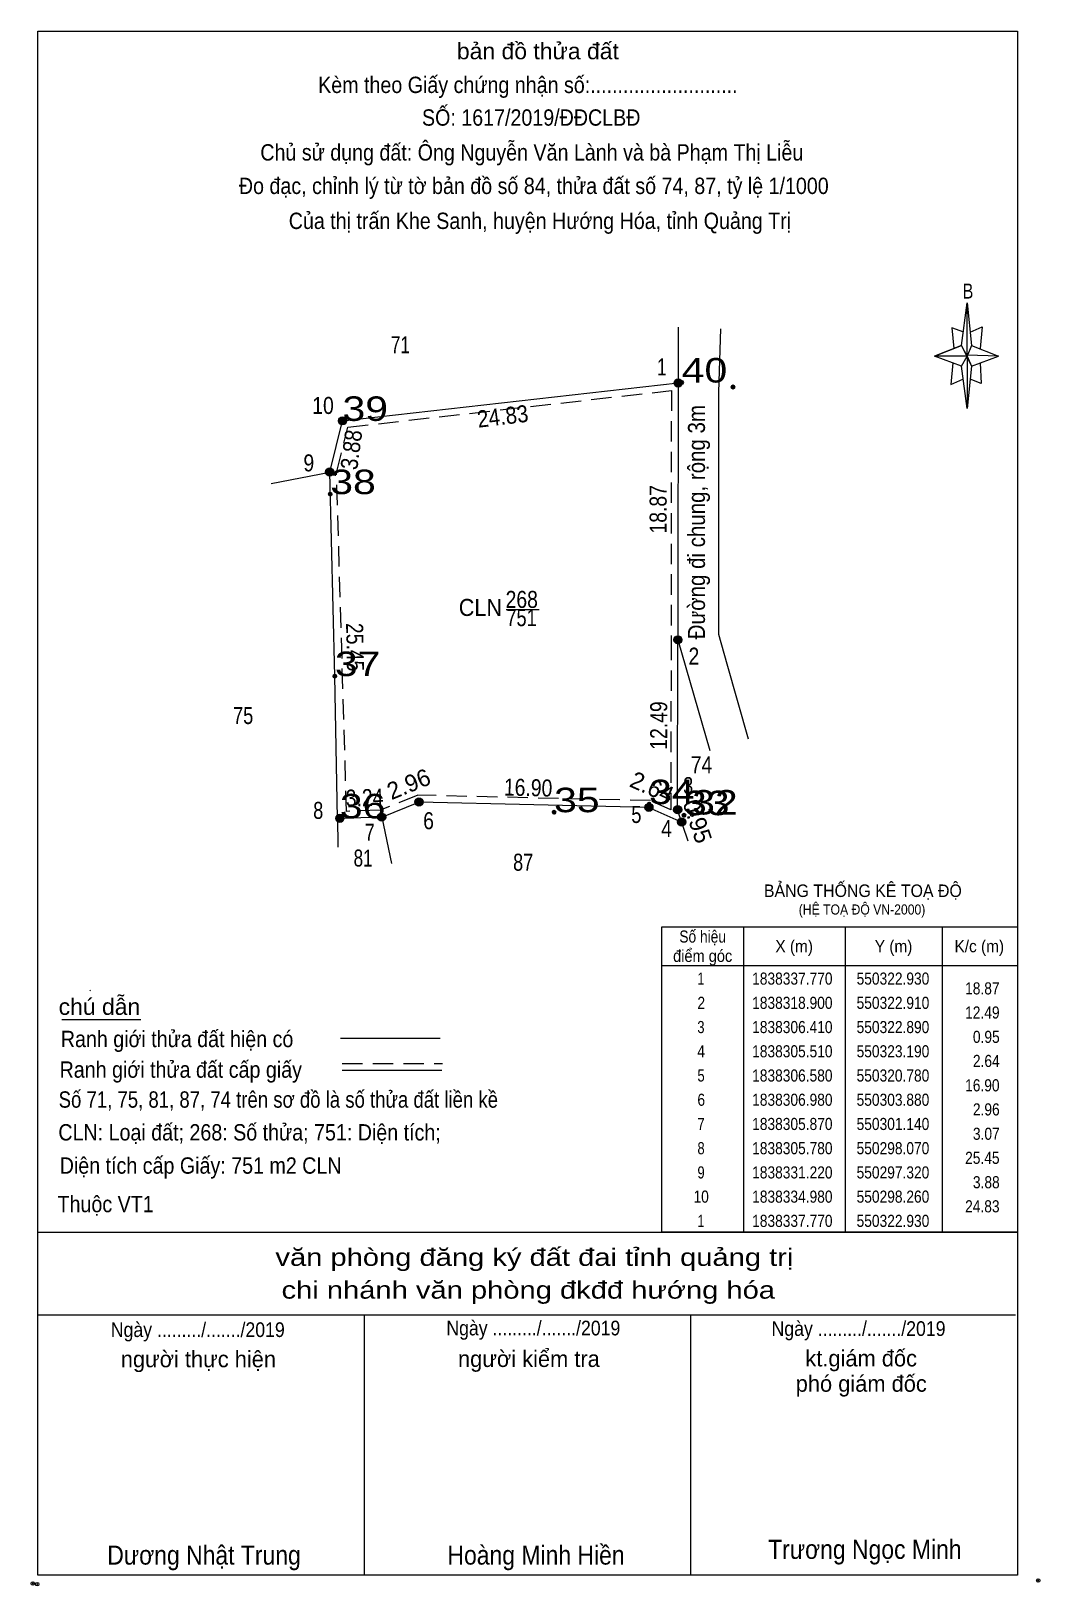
# Model space of a CAD drawing. Header units: metres. Extents: x 549937 to 550350, y 1837975 to 1838364.
# Drawn here: x 550275.4 to 550349.5, y 1838249.4 to 1838363.6 of the extents above; entities that cross this region are included whole.
import ezdxf
from ezdxf.enums import TextEntityAlignment as Align

# ---------------------------------------------------------------- set-up
doc = ezdxf.new("R2010")
doc.units = ezdxf.units.M
doc.header["$LTSCALE"] = 0.5
doc.header["$PDMODE"] = 32
doc.header["$PDSIZE"] = 0.25
doc.linetypes.add('MEDIUM_DASHED', pattern=[4.5, 3, -1.5])
for name, color, linetype, lineweight in [('1', 7, 'Continuous', 13), ('10', 7, 'Continuous', 13), ('17', 7, 'Continuous', 13), ('2', 7, 'Continuous', 25), ('32', 7, 'Continuous', 13), ('5', 7, 'Continuous', 13), ('6', 7, 'Continuous', 13), ('61', 7, 'Continuous', 13), ('63', 7, 'Continuous', 13)]:
    doc.layers.add(name, color=color, linetype=linetype, lineweight=lineweight)
doc.layers.add('12', color=7, linetype='Continuous')
doc.layers.add('7', color=7, linetype='Continuous')

msp = doc.modelspace()

# ---------------------------------------------------------------- texts
at = {"layer": '1'}
for s, width, p in [('71', 0.75, (550302.515, 1838339.95)), ('268', 0.85, (550311.435, 1838321.24)), ('CLN', 0.95, (550308.395, 1838320.65)), ('751', 0.8, (550311.42, 1838319.9)), ('75', 0.8, (550290.96, 1838312.71)), ('74', 0.85, (550324.645, 1838309.09)), ('81', 0.75, (550299.775, 1838302.24)), ('87', 0.8, (550311.54, 1838301.93))]:
    msp.add_text(s, height=1.25, dxfattribs=dict(at, width=width)).set_placement(p, align=Align.CENTER)
for s, height, width, p in [('BẢNG THỐNG KÊ TOẠ ĐỘ ', 0.92, 0.95, (550329.23, 1838300)), ('(HỆ TOẠ ĐỘ VN-2000)', 0.744, 0.9, (550331.79, 1838298.71))]:
    msp.add_text(s, height=height, dxfattribs=dict(at, width=width)).set_placement(p)
at = {"layer": '12', "width": 1.25}
for s, p in [('40', (550323.19, 1838337.8)), ('39', (550298.26, 1838334.98)), ('38', (550297.36, 1838329.6)), ('37', (550297.7, 1838316.23)), ('34', (550320.79, 1838306.82)), ('36', (550298.07, 1838305.78)), ('35', (550313.81, 1838306.23)), ('33', (550323.36, 1838306.01)), ('32', (550323.96, 1838306.06))]:
    msp.add_text(s, height=1.8, dxfattribs=at).set_placement(p)
at = {"layer": '5'}
for s, height, width, p in [('bản đồ thửa đất', 1.2, 1.05, (550312.62, 1838361.55)), ('Kèm theo Giấy chứng nhận số:...........................', 1.2, 0.9, (550311.885, 1838359.07)), ('SỐ: 1617/2019/ĐĐCLBĐ', 1.2, 0.9, (550312.13, 1838356.67)), ('Chủ sử dụng đất: Ông Nguyễn Văn Lành và bà Phạm Thị Liễu', 1.2, 0.9, (550312.175, 1838354.11)), ('Đo đạc, chỉnh lý từ tờ bản đồ số 84, thửa đất số 74, 87, tỷ lệ 1/1000 ', 1.2, 0.9, (550312.52, 1838351.65)), ('Của thị trấn Khe Sanh, huyện Hướng Hóa, tỉnh Quảng Trị', 1.2, 0.9, (550312.77, 1838349.08)), ('B', 1.102, 0.8, (550344.23, 1838343.97)), ('văn phòng đăng ký đất đai tỉnh quảng trị', 1.28, 1.25, (550312.365, 1838272.9)), ('chi nhánh văn phòng đkđđ hướng hóa', 1.28, 1.25, (550311.915, 1838270.49)), ('Ngày ........./......./2019', 1.08, 0.9, (550287.625, 1838267.67)), ('Ngày ........./......./2019', 1.08, 0.9, (550312.285, 1838267.79)), ('Ngày ........./......./2019', 1.08, 0.9, (550336.185, 1838267.75)), ('Hoàng Minh Hiền', 1.4, 0.9, (550312.485, 1838250.95)), ('Trương Ngọc Minh', 1.4, 0.9, (550336.65, 1838251.37)), ('Dương Nhật Trung', 1.4, 0.9, (550288.085, 1838250.95))]:
    msp.add_text(s, height=height, dxfattribs=dict(at, width=width)).set_placement(p, align=Align.CENTER)
for s, p in [('người thực hiện', (550287.67, 1838265.45)), ('người kiểm tra', (550311.96, 1838265.47)), ('kt.giám đốc', (550336.38, 1838265.51)), ('phó giám đốc', (550336.385, 1838263.65))]:
    msp.add_text(s, height=1.2, dxfattribs=at).set_placement(p, align=Align.CENTER)
at = {"layer": '6'}
for s, width, p in [('chú dẫn', 1.05, (550277.4, 1838291.34)), ('Ranh giới thửa đất hiện có ', 0.9, (550277.56, 1838288.97)), ('Ranh giới thửa đất cấp giấy', 0.9, (550277.47, 1838286.72)), ('Số 71, 75, 81, 87, 74 trên sơ đồ là số thửa đất liền kề', 0.85, (550277.4, 1838284.52)), ('CLN: Loại đất; 268: Số thửa; 751: Diện tích;', 0.9, (550277.38, 1838282.11)), ('Diện tích cấp Giấy: 751 m2 CLN', 0.9, (550277.48, 1838279.67)), ('Thuộc VT1', 0.9, (550277.32, 1838276.84))]:
    msp.add_text(s, height=1.2, dxfattribs=dict(at, width=width)).set_placement(p)
at = {"layer": '63'}
for s, height, width, p in [(' 1', 1.25, 0.75, (550322.08, 1838338.32)), (' 10', 1.25, 0.85, (550297.62, 1838335.49)), (' 9', 1.25, 0.85, (550296.18, 1838331.27)), (' 2', 1.25, 0.85, (550324.48, 1838317.07)), (' 3', 1.25, 0.8, (550324.04, 1838307.56)), (' 8', 1.25, 0.8, (550296.85, 1838305.74)), (' 6', 1.25, 0.85, (550304.98, 1838304.98)), (' 5', 1.25, 0.8, (550320.23, 1838305.44)), (' 7', 1.25, 0.8, (550300.63, 1838304.13)), (' 4', 1.25, 0.85, (550322.47, 1838304.4)), ('18.87', 0.8899, 0.85, (550346.55, 1838292.84)), ('12.49', 0.8899, 0.85, (550346.55, 1838291.07)), ('0.95', 0.8899, 0.85, (550346.56, 1838289.28)), ('2.64', 0.8899, 0.85, (550346.56, 1838287.51)), ('16.90', 0.8899, 0.85, (550346.55, 1838285.72)), ('2.96', 0.8899, 0.85, (550346.56, 1838283.95)), ('3.07', 0.8899, 0.85, (550346.56, 1838282.16)), ('25.45', 0.8899, 0.85, (550346.55, 1838280.39)), ('3.88', 0.8899, 0.85, (550346.56, 1838278.6)), ('24.83', 0.8899, 0.85, (550346.55, 1838276.83))]:
    msp.add_text(s, height=height, dxfattribs=dict(at, width=width)).set_placement(p, align=Align.RIGHT)
for s, rotation, width, p in [('24.83', 6.926, 0.9, (550310.1096, 1838334.7035)), ('Đường đi chung, rộng 3m', 90, 0.9, (550324.9, 1838327.54)), ('3.88', 82.504, 0.9, (550299.5312, 1838332.7835)), ('18.87', 89.94, 0.85, (550322.0819, 1838328.4843)), ('25.45', 271.306, 0.85, (550298.5612, 1838318.3442)), ('12.49', 89.908, 0.85, (550322.1229, 1838312.599)), ('16.90', 358.644, 0.85, (550311.8902, 1838307.4167)), ('3.24', 1.768, 0.85, (550299.9007, 1838306.6738))]:
    msp.add_text(s, height=1.25, rotation=rotation, dxfattribs=dict(at, width=width)).set_placement(p, align=Align.CENTER)
for s, rotation, p in [('2.96', 22.053, (550303.3603, 1838307.72)), ('2.64', 336.06, (550320.7564, 1838307.4878)), ('0.95', 288.435, (550323.7525, 1838305.3726))]:
    msp.add_text(s, height=1.25, rotation=rotation, dxfattribs=at).set_placement(p, align=Align.CENTER)
for s, width, p in [('Số hiệu', 0.85, (550324.73, 1838296.65)), ('điểm góc', 0.9, (550324.73, 1838295.23)), ('X (m)', 0.95, (550331.455, 1838295.94)), ('Y (m)', 0.95, (550338.76, 1838295.94)), ('K/c (m)', 0.95, (550345.06, 1838295.94)), (' 1', 0.75, (550324.475, 1838293.56)), ('1838337.770', 0.85, (550331.32, 1838293.56)), ('550322.930', 0.85, (550338.715, 1838293.56)), (' 2', 0.85, (550324.485, 1838291.78)), ('1838318.900', 0.85, (550331.32, 1838291.78)), ('550322.910', 0.85, (550338.715, 1838291.78)), (' 3', 0.8, (550324.47, 1838290)), ('1838306.410', 0.85, (550331.32, 1838290)), ('550322.890', 0.85, (550338.715, 1838290)), (' 4', 0.85, (550324.475, 1838288.22)), ('1838305.510', 0.85, (550331.32, 1838288.22)), ('550323.190', 0.85, (550338.715, 1838288.22)), (' 5', 0.8, (550324.48, 1838286.44)), ('1838306.580', 0.85, (550331.32, 1838286.44)), ('550320.780', 0.85, (550338.715, 1838286.44)), (' 6', 0.85, (550324.485, 1838284.66)), ('1838306.980', 0.85, (550331.32, 1838284.66)), ('550303.880', 0.85, (550338.715, 1838284.66)), (' 7', 0.8, (550324.48, 1838282.88)), ('1838305.870', 0.85, (550331.32, 1838282.88)), ('550301.140', 0.85, (550338.715, 1838282.88)), (' 8', 0.8, (550324.48, 1838281.1)), ('1838305.780', 0.85, (550331.32, 1838281.1)), ('550298.070', 0.85, (550338.715, 1838281.1)), (' 9', 0.8, (550324.48, 1838279.32)), ('1838331.220', 0.85, (550331.32, 1838279.32)), ('550297.320', 0.85, (550338.715, 1838279.32)), (' 10', 0.85, (550324.48, 1838277.54)), ('1838334.980', 0.85, (550331.32, 1838277.54)), ('550298.260', 0.85, (550338.715, 1838277.54)), (' 1', 0.75, (550324.475, 1838275.76)), ('1838337.770', 0.85, (550331.32, 1838275.76)), ('550322.930', 0.85, (550338.715, 1838275.76))]:
    msp.add_text(s, height=0.8899, dxfattribs=dict(at, width=width)).set_placement(p, align=Align.CENTER)

# ---------------------------------------------------------------- hatches: boundary and pattern name
at = {"layer": '63'}
for points in [[(550323.23, 1838337.77, 1), (550322.63, 1838337.77, 1)], [(550298.56, 1838334.98, 1), (550297.96, 1838334.98, 1)], [(550297.62, 1838331.22, 1), (550297.02, 1838331.22, 1)], [(550323.21, 1838318.9, 1), (550322.61, 1838318.9, 1)], [(550304.18, 1838306.98, 1), (550303.58, 1838306.98, 1)], [(550321.08, 1838306.58, 1), (550320.48, 1838306.58, 1)], [(550323.19, 1838306.41, 1), (550322.59, 1838306.41, 1)], [(550298.37, 1838305.78, 1), (550297.77, 1838305.78, 1)], [(550301.44, 1838305.87, 1), (550300.84, 1838305.87, 1)], [(550323.49, 1838305.51, 1), (550322.89, 1838305.51, 1)]]:
    msp.add_hatch(color=256, dxfattribs=at).paths.add_polyline_path(points)

# ---------------------------------------------------------------- linework, layer by layer
at = {"layer": '1'}
for p, q in [((550325.91, 1838337.08), (550326.06, 1838341.75)), ((550325.91, 1838327.08), (550325.91, 1838337.08)), ((550322.91, 1838318.9), (550325.25, 1838310.76)), ((550328.11, 1838311.6), (550326.53, 1838317.1))]:
    msp.add_line(p, q, dxfattribs=at)
at = {"layer": '1', "linetype": 'MEDIUM_DASHED'}
msp.add_lwpolyline([(550322.43, 1838337.21), (550322.41, 1838318.9), (550322.39, 1838306.41), (550320.89, 1838307.08), (550303.79, 1838307.48), (550301.04, 1838306.37), (550298.56, 1838306.29), (550297.82, 1838331.17), (550298.66, 1838334.52)], close=True, dxfattribs=at)
at = {"layer": '1'}
for points in [[(550326.53, 1838317.1), (550325.91, 1838319.29), (550325.91, 1838327.08)], [(550323.67, 1838304.11), (550322.89, 1838306.41), (550322.91, 1838318.89)], [(550279.69, 1838293.16), (550279.75, 1838293.1), (550279.75, 1838293.1)]]:
    msp.add_lwpolyline(points, dxfattribs=at)
at = {"layer": '10'}
for p, q in [((550293.01, 1838330.38), (550297.32, 1838331.22)), ((550297.9, 1838305.9), (550297.93, 1838303.65)), ((550301.14, 1838305.87), (550298.07, 1838305.78))]:
    msp.add_line(p, q, dxfattribs=at)
msp.add_lwpolyline([(550297.9, 1838305.77), (550297.7, 1838316.23), (550297.32, 1838331.22), (550298.26, 1838334.98), (550322.93, 1838337.77)], dxfattribs=at)
at = {"layer": '17'}
msp.add_line((550277.64, 1838291.01), (550283.44, 1838291.01), dxfattribs=at)
at = {"layer": '2', "lineweight": 13}
msp.add_line((550301.14, 1838305.87), (550301.86, 1838302.47), dxfattribs=at)
at = {"layer": '32'}
for p, q in [((550301.14, 1838305.87), (550303.88, 1838306.98)), ((550320.78, 1838306.58), (550303.88, 1838306.98)), ((550320.78, 1838306.58), (550323.19, 1838305.51))]:
    msp.add_line(p, q, dxfattribs=at)
at = {"layer": '5'}
for p, q in [((550343.76, 1838340.53), (550344.16, 1838343.65)), ((550344.48, 1838340.53), (550346.48, 1838339.73)), ((550343.76, 1838339.01), (550341.76, 1838339.73)), ((550344.48, 1838339.01), (550344.16, 1838335.89)), ((550345.12, 1838339.25), (550345.2, 1838337.73)), ((550345.2, 1838337.73), (550344.4, 1838338.05)), ((550275.87, 1838275.38), (550347.87, 1838275.38)), ((550275.87, 1838269.3), (550347.71, 1838269.3)), ((550275.87, 1838269.3), (550347.71, 1838269.3)), ((550275.87, 1838269.3), (550347.71, 1838269.3)), ((550299.87, 1838250.18), (550299.87, 1838269.3)), ((550323.87, 1838250.18), (550323.87, 1838269.3))]:
    msp.add_line(p, q, dxfattribs=at)
for points in [[(550275.87, 1838363.62), (550347.87, 1838363.62), (550347.87, 1838250.18), (550275.87, 1838250.18)], [(550344.16, 1838343.65), (550344.48, 1838340.53), (550344.16, 1838339.73)], [(550344.16, 1838339.73), (550341.76, 1838339.73), (550343.76, 1838340.53), (550344.48, 1838339.01), (550346.48, 1838339.73), (550344.16, 1838339.81)], [(550344.16, 1838339.73), (550344.16, 1838335.89), (550343.76, 1838339.01)]]:
    msp.add_lwpolyline(points, close=True, dxfattribs=at)
for points in [[(550343.92, 1838341.49), (550343.04, 1838341.81), (550343.2, 1838340.29)], [(550344.4, 1838341.49), (550345.28, 1838341.89), (550345.12, 1838340.29)], [(550344.16, 1838339.73), (550343.76, 1838340.53), (550341.76, 1838339.73)], [(550344.16, 1838339.73), (550344.48, 1838339.01), (550346.48, 1838339.73)], [(550343.12, 1838339.25), (550342.96, 1838337.65), (550343.84, 1838338.05)], [(550347.87, 1838250.18), (550275.87, 1838250.18), (550275.87, 1838269.3)]]:
    msp.add_lwpolyline(points, dxfattribs=at)
for p in [(550275.5, 1838249.56), (550275.82, 1838249.51)]:
    msp.add_point(p, dxfattribs=at)
at = {"layer": '6'}
for p, q in [((550298.12, 1838289.62), (550305.44, 1838289.62)), ((550298.24, 1838287.28), (550305.55, 1838287.28))]:
    msp.add_line(p, q, dxfattribs=at)
at = {"layer": '6', "linetype": 'MEDIUM_DASHED'}
msp.add_line((550298.24, 1838287.77), (550305.6, 1838287.77), dxfattribs=at)
at = {"layer": '6'}
msp.add_point((550349.39, 1838249.78), dxfattribs=at)
at = {"layer": '61'}
msp.add_line((550322.93, 1838341.86), (550322.91, 1838318.9), dxfattribs=at)
at = {"layer": '63'}
for p, q in [((550310.28, 1838321.13), (550312.71, 1838321.13)), ((550327.72, 1838297.81), (550327.72, 1838275.38)), ((550335.2, 1838297.81), (550335.2, 1838275.38)), ((550342.32, 1838297.81), (550342.32, 1838275.38)), ((550321.74, 1838294.96), (550347.87, 1838294.96))]:
    msp.add_line(p, q, dxfattribs=at)
msp.add_lwpolyline([(550321.74, 1838297.81), (550347.87, 1838297.81), (550347.87, 1838275.38), (550321.74, 1838275.38)], close=True, dxfattribs=at)
for centre in [(550322.93, 1838337.77), (550298.26, 1838334.98), (550297.32, 1838331.22), (550322.91, 1838318.9), (550303.88, 1838306.98), (550320.78, 1838306.58), (550322.89, 1838306.41), (550298.07, 1838305.78), (550301.14, 1838305.87), (550323.19, 1838305.51)]:
    msp.add_circle(centre, 0.3, dxfattribs=at)
at = {"layer": '7'}
for p in [(550323.19, 1838337.8), (550326.96, 1838337.47), (550298.26, 1838334.98), (550297.36, 1838329.6), (550297.7, 1838316.23), (550313.81, 1838306.23), (550320.79, 1838306.82), (550323.96, 1838306.06), (550298.07, 1838305.78), (550323.36, 1838306.01)]:
    msp.add_point(p, dxfattribs=at)

msp.set_redraw_order([(e.dxf.handle, doc.entitydb.next_handle()) for e in msp.query("TEXT MTEXT ATTDEF DIMENSION ARC_DIMENSION")])  # texts and dimensions are drawn at this point

doc.saveas('drawing.dxf')
